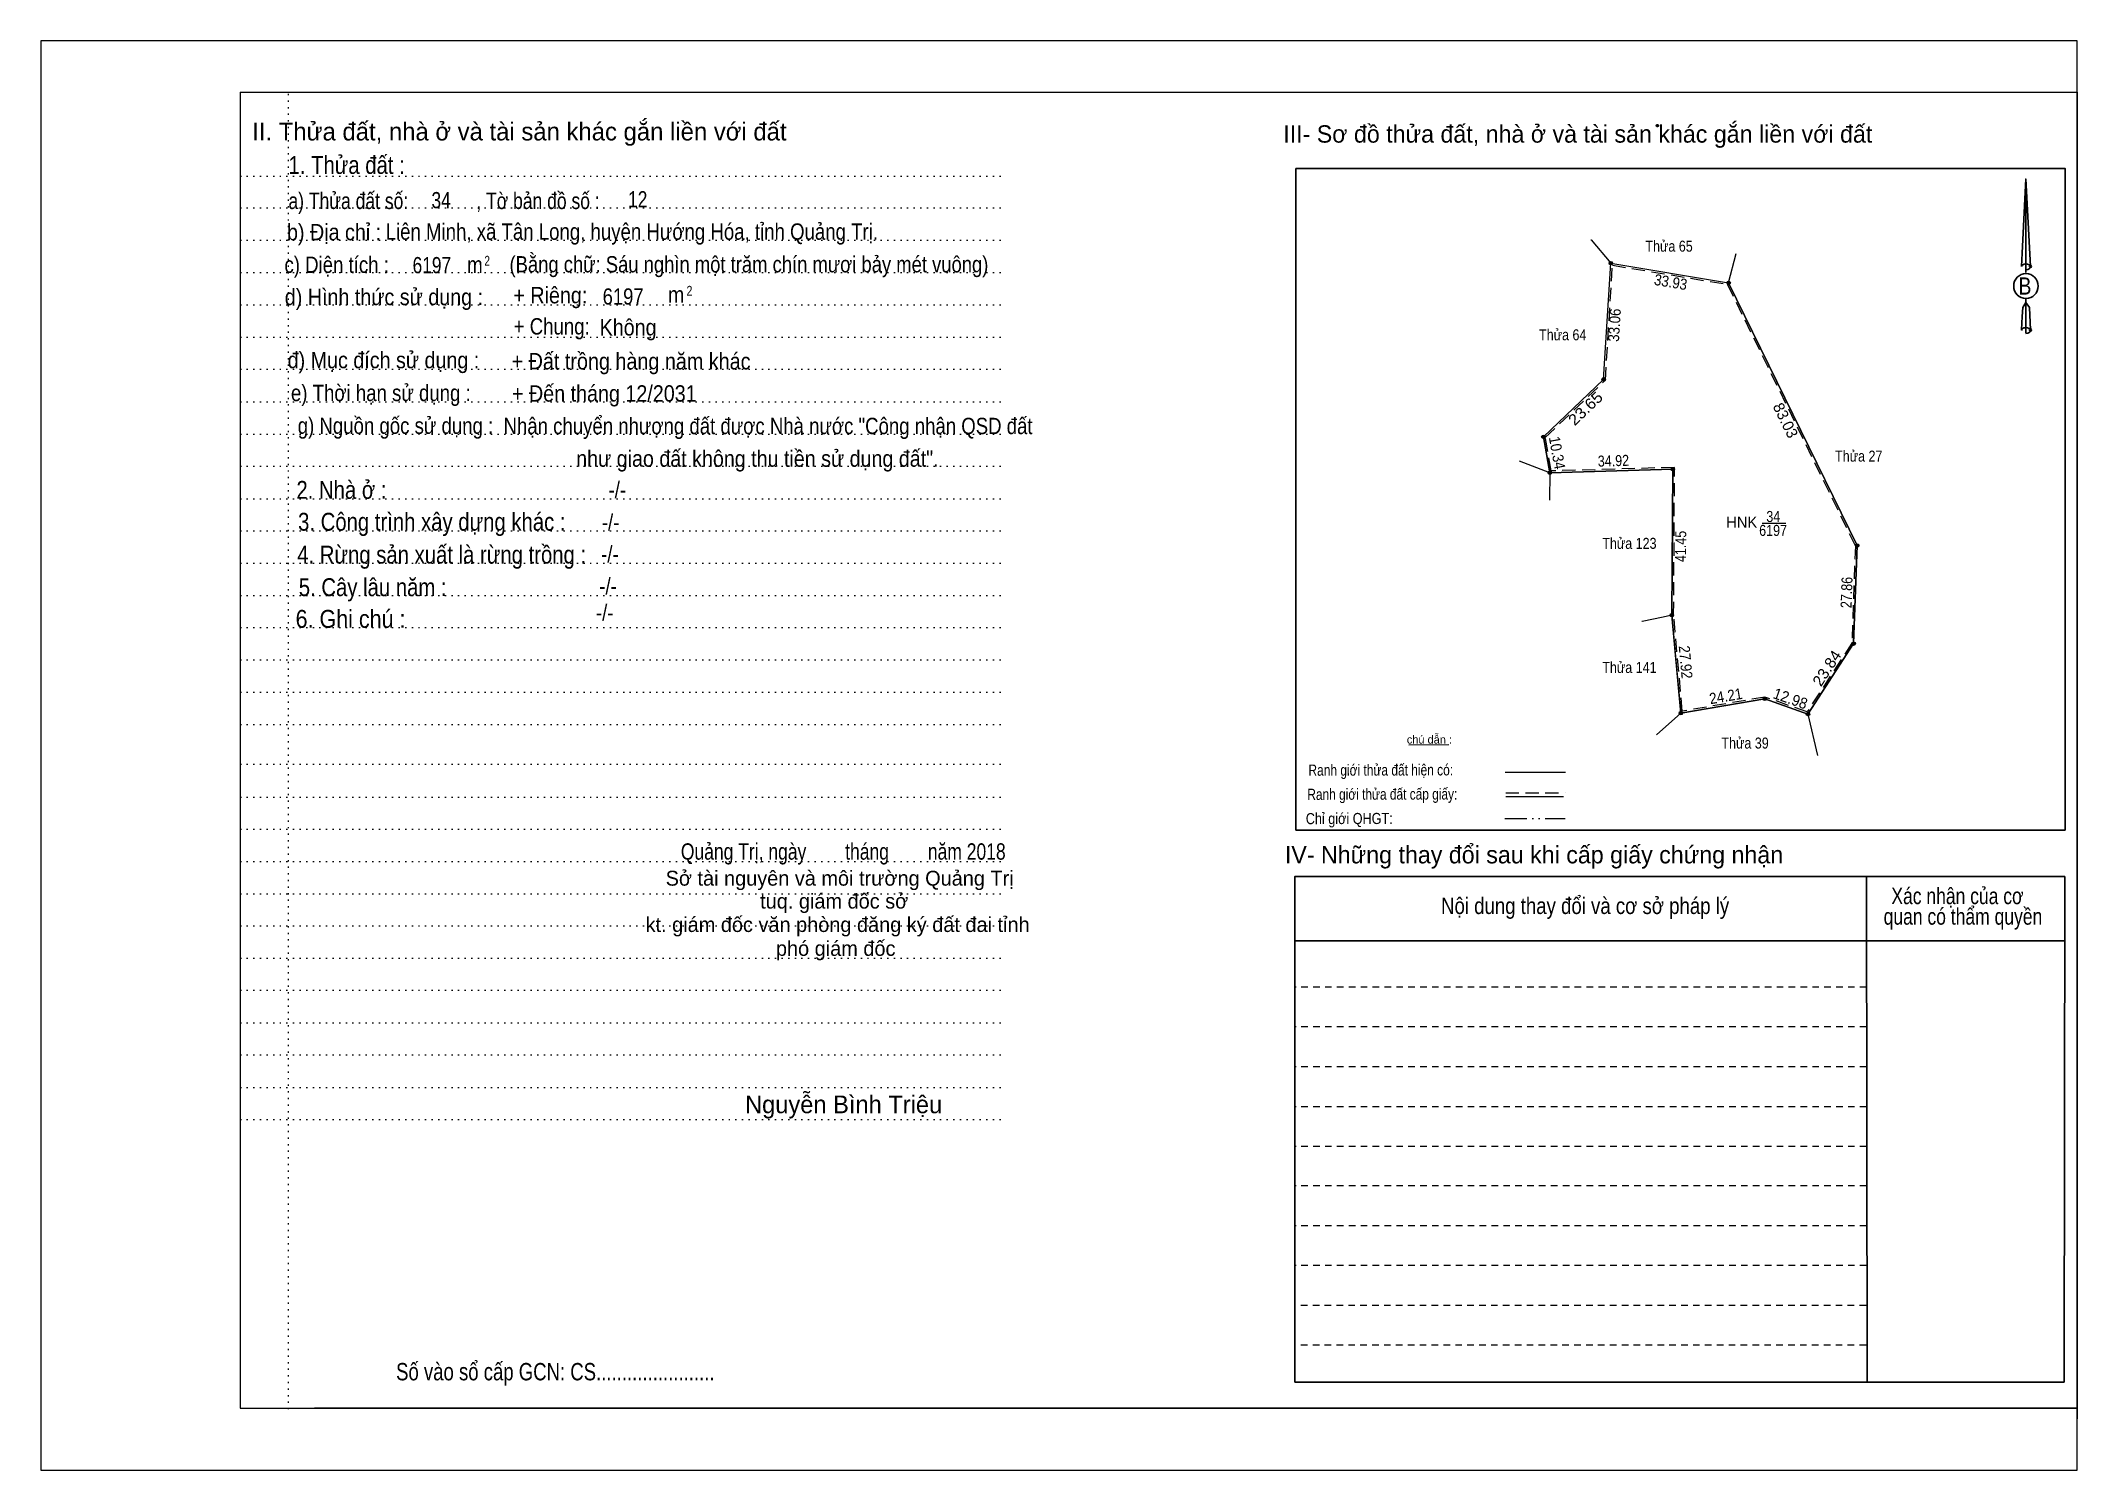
# Model space of a CAD drawing. Header units: metres. Extents: x 543204 to 544731, y 1835234 to 1835953.
# Drawn here: x 544267.9 to 544730.6, y 1835233.5 to 1835558.2 of the extents above; entities that cross this region are included whole.
import ezdxf
from ezdxf.enums import TextEntityAlignment as Align

# ---------------------------------------------------------------- set-up
doc = ezdxf.new("R2010")
doc.units = ezdxf.units.M
doc.header["$PDMODE"] = 32
doc.header["$PDSIZE"] = 0.5
for name, pattern in [('DASH_DOUBLE_DOT', [9.2, 5, -1.2, 0.3, -1.2, 0.3, -1.2]), ('DOTTED', [1.5, 0.3, -1.2]), ('MEDIUM_DASHED', [4.5, 3, -1.5]), ('SHORT_DASHED', [2.7, 1.5, -1.2])]:
    doc.linetypes.add(name, pattern=pattern)
for name, color, linetype, lineweight in [('1', 7, 'DOTTED', 13), ('18', 7, 'Continuous', 25), ('28', 7, 'SHORT_DASHED', 13), ('52', 7, 'Continuous', 13), ('55', 7, 'Continuous', 13)]:
    doc.layers.add(name, color=color, linetype=linetype, lineweight=lineweight)

msp = doc.modelspace()

# ---------------------------------------------------------------- texts
at = {"layer": '18'}
for s, height, p in [('II. Thửa đất, nhà ở và tài sản khác gắn liền với đất', 4.056, (544376.65, 1835535.54)), ('Sở tài nguyên và môi trường Quảng Trị', 3.38, (544449.41, 1835366.3)), ('tuq. giám đốc sở', 3.382, (544448.17, 1835361.1)), ('kt. giám đốc văn phòng đăng ký đất đai tỉnh', 3.382, (544448.95, 1835355.78)), ('phó giám đốc', 3.382, (544448.51, 1835350.36)), ('Nguyễn Bình Triệu', 4.017, (544450.31, 1835314.62))]:
    msp.add_text(s, height=height, dxfattribs=at).set_placement(p, align=Align.CENTER)
for s, height, width, p in [('1. Thửa đất :', 4.056, 0.85, (544337.41, 1835527.94)), ('a) Thửa đất số:              , Tờ bản đồ số : ', 3.718, 0.8, (544360.1, 1835519.96)), ('34', 3.68, 0.8, (544358.875, 1835520.14)), ('12', 3.68, 0.8, (544403.545, 1835520.34)), ('b) Địa chỉ : ', 3.718, 0.9, (544335.18, 1835512.86)), ('c) Diện tích :                                                   ', 3.718, 0.85, (544365.09, 1835505.46)), ('6197', 3.68, 0.8, (544356.775, 1835505.38)), (' m', 3.718, 0.85, (544365.97, 1835505.46)), ('2', 2.252, 0.75, (544369.34, 1835507.08)), ('(Bằng chữ: Sáu nghìn một trăm chín mươi bảy mét vuông)', 3.68, 0.85, (544428.805, 1835505.58)), ('d) Hình thức sử dụng :', 3.718, 0.9, (544345.88, 1835498.14)), ('+ Riêng: ', 3.718, 0.9, (544384.31, 1835498.54)), ('6197', 3.68, 0.85, (544400.225, 1835498.26)), (' m', 3.718, 0.9, (544411.63, 1835498.66)), ('2', 2.252, 0.8, (544415.29, 1835500.26)), ('B', 3.894, 0.85, (544718.67, 1835500.54)), ('       + Chung:', 3.718, 0.85, (544379.89, 1835491.46)), ('Không', 3.718, 0.9, (544401.35, 1835491.24)), ('đ) Mục đích sử dụng :', 3.718, 0.9, (544345.78, 1835483.8)), ('+ Đất trồng hàng năm khác', 3.73, 0.9, (544402.03, 1835483.54)), ('e) Thời hạn sử dụng :', 3.718, 0.85, (544345.18, 1835476.34)), ('+ Đến tháng 12/2031', 3.72, 0.9, (544395.95, 1835476.22)), ('g) Nguồn gốc sử dụng :', 3.718, 0.85, (544348.51, 1835468.9)), ('2. Nhà ở :', 4.056, 0.85, (544336.23, 1835454.16)), ('3. Công trình xây dựng khác :', 4.056, 0.85, (544356.76, 1835446.92)), ('4. Rừng sản xuất là rừng trồng :', 4.056, 0.85, (544359, 1835439.46)), ('5. Cây lâu năm :', 4.056, 0.85, (544343.33, 1835432.06)), ('6. Ghi chú :', 4.056, 0.9, (544338.3, 1835424.86)), ('Quảng Trị, ngày        tháng        năm 2018', 3.715, 0.8, (544450.23, 1835372.2)), ('Số vào sổ cấp GCN: CS.......................', 3.938, 0.8, (544384.82, 1835253.96))]:
    msp.add_text(s, height=height, dxfattribs=dict(at, width=width)).set_placement(p, align=Align.CENTER)
for s, height, width, p in [('Liên Minh, xã Tân Long, huyện Hướng Hóa, tỉnh Quảng Trị.', 3.72, 0.85, (544346.28, 1835512.98)), ('Nhận chuyển nhượng đất được Nhà nước "Công nhận QSD đất ', 3.715, 0.85, (544373.06, 1835468.84)), ('như giao đất không thu tiền sử dụng đất".', 3.712, 0.9, (544389.56, 1835461.44))]:
    msp.add_text(s, height=height, dxfattribs=dict(at, width=width)).set_placement(p)
at = {"layer": '28'}
for s, p in [('III- Sơ đồ thửa đất, nhà ở và tài sản khác gắn liền với đất', (544617.09, 1835535.04)), ('IV- Những thay đổi sau khi cấp giấy chứng nhận', (544607.15, 1835371.36))]:
    msp.add_text(s, height=3.944, dxfattribs=at).set_placement(p, align=Align.CENTER)
for s, width, p in [('-/-', 0.85, (544398.9, 1835454.34)), ('-/-', 0.85, (544397.38, 1835446.96)), ('-/-', 0.85, (544397.22, 1835439.72)), ('-/-', 0.85, (544396.8, 1835432.46)), ('-/-', 0.85, (544396.04, 1835426.44)), ('Nội dung thay đổi và cơ sở pháp lý', 0.85, (544618.76, 1835359.86)), ('Xác nhận của cơ', 0.8, (544703.34, 1835362.1)), (' quan có thẩm quyền', 0.8, (544704.04, 1835357.44))]:
    msp.add_text(s, height=3.718, dxfattribs=dict(at, width=width)).set_placement(p, align=Align.CENTER)
at = {"layer": '52', "width": 0.85}
for s, p in [('Thửa 65', (544637.83, 1835510.28)), ('Thửa 64', (544613.675, 1835490.15)), ('Thửa 27', (544680.92, 1835462.6)), ('34', (544661.505, 1835448.89)), ('6197', (544661.46, 1835445.73)), ('Thửa 123', (544628.82, 1835442.79)), ('Thửa 141', (544628.825, 1835414.61)), ('Thửa 39', (544655.095, 1835397.44))]:
    msp.add_text(s, height=2.5, dxfattribs=at).set_placement(p, align=Align.CENTER)
at = {"layer": '52'}
for s, rotation, width, p in [('33.93', 350.535, 0.9, (544637.999, 1835502.15)), ('33.06', 86.497, 0.9, (544626.666, 1835493.524)), ('23.65', 43.646, 1.1, (544619.707, 1835473.768)), ('10.34', 280.136, 0.9, (544611.178, 1835464.375)), ('34.92', 1.657, 0.85, (544625.229, 1835461.556)), ('41.45', 89.654, 0.85, (544641.712, 1835443.332)), ('27.86', 87.943, 0.85, (544679.402, 1835432.835)), ('27.92', 275.178, 0.9, (544640.358, 1835416.943)), ('23.84', 57.016, 1.05, (544674.727, 1835415.004)), ('24.21', 9.653, 0.9, (544650.93, 1835408.121)), ('12.98', 340.602, 0.95, (544664.995, 1835407.614))]:
    msp.add_text(s, height=2.5, rotation=rotation, dxfattribs=dict(at, width=width)).set_placement(p, align=Align.CENTER)
msp.add_text('83.03', height=2.5, rotation=296.071, dxfattribs=at).set_placement((544663.158, 1835471.414), align=Align.CENTER)
msp.add_text('HNK', height=2.5, dxfattribs=at).set_placement((544654.33, 1835447.6), align=Align.CENTER)
at = {"layer": '55'}
msp.add_text('chú dẫn :', height=1.864, rotation=359.974, dxfattribs=at).set_placement((544583.385, 1835398.557), align=Align.CENTER)
for s, height, width, p in [('Ranh giới thửa đất hiện có:', 2.536, 0.8, (544572.342, 1835391.299)), ('Ranh giới thửa đất cấp giấy:', 2.526, 0.8, (544572.692, 1835385.821)), ('Chỉ giới QHGT:', 2.526, 0.85, (544565.182, 1835380.283))]:
    msp.add_text(s, height=height, rotation=0.135, dxfattribs=dict(at, width=width)).set_placement(p, align=Align.CENTER)

# ---------------------------------------------------------------- hatches: boundary and pattern name
at = {"layer": '52'}
for points in [[(544624.991, 1835507.674, 1), (544624.191, 1835507.674, 1)], [(544651.767, 1835503.21, 1), (544650.967, 1835503.21, 1)], [(544623.375, 1835481.274, 1), (544622.575, 1835481.274, 1)], [(544609.687, 1835468.218, 1), (544608.887, 1835468.218, 1)], [(544611.143, 1835460.074, 1), (544610.343, 1835460.074, 1)], [(544639.071, 1835460.882, 1), (544638.271, 1835460.882, 1)], [(544680.959, 1835443.546, 1), (544680.159, 1835443.546, 1)], [(544638.871, 1835427.722, 1), (544638.071, 1835427.722, 1)], [(544680.159, 1835421.274, 1), (544679.359, 1835421.274, 1)], [(544659.983, 1835408.722, 1), (544659.183, 1835408.722, 1)], [(544640.887, 1835405.474, 1), (544640.087, 1835405.474, 1)], [(544669.775, 1835405.274, 1), (544668.975, 1835405.274, 1)]]:
    msp.add_hatch(color=256, dxfattribs=at).paths.add_polyline_path(points)

# ---------------------------------------------------------------- linework, layer by layer
at = {"layer": '1', "linetype": 'Continuous'}
for p, q in [((544313.2, 1835546.48), (544730.56, 1835546.48)), ((544313.2, 1835546.48), (544313.2, 1835247.62)), ((544730.56, 1835546.48), (544730.56, 1835245.22)), ((544313.2, 1835247.62), (544730.56, 1835247.62))]:
    msp.add_line(p, q, dxfattribs=at)
at = {"layer": '1'}
for p, q in [((544324.1, 1835546.12), (544324.1, 1835247.44)), ((544313.2, 1835527.4), (544330.1, 1835527.4)), ((544313.2, 1835527.4), (544486.94, 1835527.4)), ((544313.2, 1835520.24), (544486.94, 1835520.24)), ((544313.2, 1835512.9), (544486.94, 1835512.9)), ((544313.2, 1835505.52), (544486.94, 1835505.52)), ((544313.2, 1835498.2), (544486.94, 1835498.2)), ((544313.2, 1835490.86), (544486.94, 1835490.86)), ((544313.2, 1835483.58), (544486.94, 1835483.58)), ((544313.2, 1835476.18), (544486.94, 1835476.18)), ((544313.2, 1835468.84), (544486.94, 1835468.84)), ((544313.2, 1835461.6), (544486.94, 1835461.6)), ((544313.2, 1835454.16), (544486.94, 1835454.16)), ((544313.2, 1835446.9), (544486.94, 1835446.9)), ((544313.2, 1835439.54), (544486.94, 1835439.54)), ((544313.2, 1835432.2), (544486.94, 1835432.2)), ((544313.2, 1835424.92), (544486.94, 1835424.92)), ((544313.2, 1835417.56), (544486.94, 1835417.56)), ((544313.2, 1835410.26), (544486.94, 1835410.26)), ((544313.2, 1835402.92), (544486.94, 1835402.92)), ((544313.2, 1835393.86), (544486.94, 1835393.86)), ((544313.2, 1835386.42), (544486.94, 1835386.42)), ((544313.2, 1835379.14), (544486.94, 1835379.14)), ((544313.2, 1835371.78), (544486.94, 1835371.78)), ((544313.2, 1835364.48), (544486.94, 1835364.48)), ((544313.2, 1835357.2), (544486.94, 1835357.2)), ((544313.2, 1835349.84), (544486.94, 1835349.84)), ((544313.2, 1835342.56), (544486.94, 1835342.56)), ((544313.2, 1835335.18), (544486.94, 1835335.18)), ((544313.2, 1835327.88), (544486.94, 1835327.88)), ((544313.2, 1835320.5), (544486.94, 1835320.5)), ((544313.2, 1835313.18), (544486.94, 1835313.18))]:
    msp.add_line(p, q, dxfattribs=at)
at = {"layer": '1', "linetype": 'Continuous'}
msp.add_lwpolyline([(544267.92, 1835233.54), (544730.56, 1835233.54), (544730.56, 1835558.18), (544267.92, 1835558.18)], close=True, dxfattribs=at)
msp.add_lwpolyline([(544330.1, 1835546.48), (544730.56, 1835546.48), (544730.56, 1835247.62), (544330.1, 1835247.62)], dxfattribs=at)
at = {"layer": '18'}
for p, q in [((544718.84, 1835526.82), (544719.94, 1835506.92)), ((544718.84, 1835526.82), (544719.94, 1835506.92)), ((544718.84, 1835526.82), (544719.94, 1835506.92)), ((544718.02, 1835509.96), (544717.88, 1835506.92)), ((544718.84, 1835507.54), (544718.84, 1835506.7)), ((544718.84, 1835506.7), (544718.84, 1835506.26)), ((544718.84, 1835506.26), (544718.84, 1835505.52)), ((544718.84, 1835506.26), (544718.84, 1835505.52)), ((544718.84, 1835506.26), (544718.84, 1835505.52)), ((544718.84, 1835498.76), (544718.84, 1835499.7)), ((544718.84, 1835498.76), (544718.84, 1835499.7)), ((544718.84, 1835498.76), (544718.84, 1835499.7)), ((544718.84, 1835498.76), (544719.7, 1835497.62)), ((544718.84, 1835498.76), (544719.7, 1835497.62)), ((544718.84, 1835498.76), (544719.7, 1835497.62)), ((544719.7, 1835497.62), (544719.94, 1835492.5)), ((544719.7, 1835497.62), (544719.94, 1835492.5)), ((544719.7, 1835497.62), (544719.94, 1835492.5)), ((544718.84, 1835493.12), (544718.84, 1835492.32)), ((544718.84, 1835492.32), (544718.84, 1835491.78))]:
    msp.add_line(p, q, dxfattribs=at)
for points in [[(544718.84, 1835507.54), (544718.84, 1835526.82), (544718.02, 1835509.96)], [(544718.84, 1835493.12), (544718.84, 1835498.76), (544718.2, 1835497.62), (544718.02, 1835495.52), (544717.88, 1835492.5)]]:
    msp.add_lwpolyline(points, dxfattribs=at)
for centre, start_param, end_param in [((544718.903, 1835506.837), 1.5707963, 3.074452), ((544718.903, 1835506.837), 0.0671406, 1.5707963), ((544718.903, 1835506.837), 4.712389, 6.2831853), ((544718.903, 1835492.36), 2.4910694, 3.0742784), ((544718.903, 1835492.36), 1.5707963, 2.4910694), ((544718.903, 1835492.36), 0.0671406, 1.5707963), ((544718.903, 1835492.36), 4.712389, 6.2831853)]:
    msp.add_ellipse(centre, major_axis=(1.023, 0), ratio=0.655448, start_param=start_param, end_param=end_param, dxfattribs=at)
msp.add_ellipse((544718.902, 1835502.467), major_axis=(0, 2.836), ratio=0.983453, dxfattribs=at)
for p in [(544719.94, 1835506.92), (544719.94, 1835492.5)]:
    msp.add_point(p, dxfattribs=at)
at = {"layer": '28', "linetype": 'Continuous', "lineweight": 25}
for p, q in [((544553.06, 1835529.18), (544553.06, 1835378.92)), ((544727.8, 1835378.92), (544553.06, 1835378.92)), ((544682.68, 1835368.36), (544682.8, 1835253.54)), ((544727.7, 1835368.36), (544727.58, 1835253.54)), ((544727.58, 1835353.78), (544552.8, 1835353.78)), ((544727.58, 1835253.54), (544552.8, 1835253.54))]:
    msp.add_line(p, q, dxfattribs=at)
at = {"layer": '28'}
for p, q in [((544682.68, 1835343.22), (544552.8, 1835343.22)), ((544682.68, 1835334.24), (544552.8, 1835334.24)), ((544682.68, 1835325.12), (544552.8, 1835325.12)), ((544682.68, 1835316.1), (544552.8, 1835316.1)), ((544682.68, 1835307.06), (544552.8, 1835307.06)), ((544682.68, 1835298.16), (544552.8, 1835298.16)), ((544682.68, 1835289.04), (544552.8, 1835289.04)), ((544682.68, 1835280.06), (544552.8, 1835280.06)), ((544682.58, 1835270.98), (544552.8, 1835270.98)), ((544682.58, 1835261.96), (544552.8, 1835261.96))]:
    msp.add_line(p, q, dxfattribs=at)
at = {"layer": '28', "linetype": 'Continuous', "lineweight": 25}
for points in [[(544727.8, 1835378.92), (544727.8, 1835529.18), (544553.06, 1835529.18)], [(544727.7, 1835368.36), (544552.8, 1835368.36), (544552.8, 1835253.54)]]:
    msp.add_lwpolyline(points, dxfattribs=at)
at = {"layer": '28'}
msp.add_point((544635.18, 1835538.9), dxfattribs=at)
at = {"layer": '52'}
for p, q in [((544620.09, 1835512.99), (544620.14, 1835512.93)), ((544620.15, 1835512.93), (544624.59, 1835507.68)), ((544651.36, 1835503.21), (544653.07, 1835509.85)), ((544680.55, 1835443.55), (544651.36, 1835503.21)), ((544609.28, 1835468.22), (544610.74, 1835460.08)), ((544610.74, 1835460.08), (544603.86, 1835462.67)), ((544610.74, 1835460.08), (544610.63, 1835453.85)), ((544658.95, 1835448.59), (544664.34, 1835448.59)), ((544640.48, 1835405.48), (544638.47, 1835427.72)), ((544639.47, 1835416.6), (544640.48, 1835405.48)), ((544640.48, 1835405.48), (544659.58, 1835408.72)), ((544635.01, 1835400.54), (544640.48, 1835405.48)), ((544669.37, 1835405.28), (544671.52, 1835395.89))]:
    msp.add_line(p, q, dxfattribs=at)
for points in [[(544609.28, 1835468.22), (544622.97, 1835481.28), (544624.59, 1835507.68), (544651.36, 1835503.21)], [(544610.74, 1835460.08), (544638.67, 1835460.88), (544638.57, 1835444.3)], [(544610.74, 1835460.08), (544638.67, 1835460.88), (544638.47, 1835427.72)], [(544610.74, 1835460.08), (544638.67, 1835460.88), (544638.47, 1835427.72)], [(544610.74, 1835460.08), (544638.67, 1835460.88), (544638.47, 1835427.72)], [(544610.74, 1835460.08), (544638.67, 1835460.88), (544638.47, 1835427.72)], [(544638.57, 1835444.3), (544638.47, 1835427.72), (544639.47, 1835416.6), (544640.48, 1835405.48)], [(544659.58, 1835408.72), (544669.37, 1835405.28), (544679.75, 1835421.28), (544680.55, 1835443.55)], [(544638.47, 1835427.72), (544636.5, 1835427.24), (544631.7, 1835426.32), (544631.63, 1835426.28)], [(544635.01, 1835400.54), (544640.48, 1835405.48), (544638.47, 1835427.72)], [(544635.01, 1835400.54), (544640.48, 1835405.48), (544638.47, 1835427.72)], [(544635.01, 1835400.54), (544640.48, 1835405.48), (544638.47, 1835427.72)]]:
    msp.add_lwpolyline(points, dxfattribs=at)
msp.add_lwpolyline([(544624.59, 1835507.68), (544651.36, 1835503.21), (544680.55, 1835443.55), (544679.75, 1835421.28), (544669.37, 1835405.28), (544659.58, 1835408.72), (544640.48, 1835405.48), (544638.47, 1835427.72), (544638.67, 1835460.88), (544610.74, 1835460.08), (544609.28, 1835468.22), (544622.97, 1835481.28)], close=True, dxfattribs=at)
at = {"layer": '52', "linetype": 'MEDIUM_DASHED'}
msp.add_lwpolyline([(544624.96, 1835507.21), (544651.09, 1835502.85), (544680.15, 1835443.46), (544679.36, 1835421.4), (544669.2, 1835405.76), (544659.61, 1835409.13), (544640.84, 1835405.94), (544638.87, 1835427.74), (544639.07, 1835461.29), (544611.07, 1835460.48), (544609.71, 1835468.08), (544623.36, 1835481.09)], close=True, dxfattribs=at)
at = {"layer": '52'}
for centre in [(544624.591, 1835507.674), (544651.367, 1835503.21), (544622.975, 1835481.274), (544609.287, 1835468.218), (544610.743, 1835460.074), (544638.671, 1835460.882), (544680.559, 1835443.546), (544638.471, 1835427.722), (544679.759, 1835421.274), (544659.583, 1835408.722), (544640.487, 1835405.474), (544669.375, 1835405.274)]:
    msp.add_circle(centre, 0.4, dxfattribs=at)
at = {"layer": '55'}
for p, q in [((544578.72, 1835398.26), (544587.78, 1835398.36)), ((544600.6, 1835392.1), (544614.32, 1835392.1)), ((544600.72, 1835386.52), (544613.88, 1835386.52)), ((544600.72, 1835386.52), (544613.88, 1835386.52))]:
    msp.add_line(p, q, dxfattribs=at)
at = {"layer": '55', "linetype": 'MEDIUM_DASHED'}
msp.add_line((544600.72, 1835387.4), (544614.24, 1835387.4), dxfattribs=at)
at = {"layer": '55', "linetype": 'DASH_DOUBLE_DOT'}
msp.add_line((544600.5, 1835381.54), (544614.22, 1835381.54), dxfattribs=at)

msp.set_redraw_order([(e.dxf.handle, doc.entitydb.next_handle()) for e in msp.query("TEXT MTEXT ATTDEF DIMENSION ARC_DIMENSION")])  # texts and dimensions are drawn at this point

doc.saveas('drawing.dxf')
